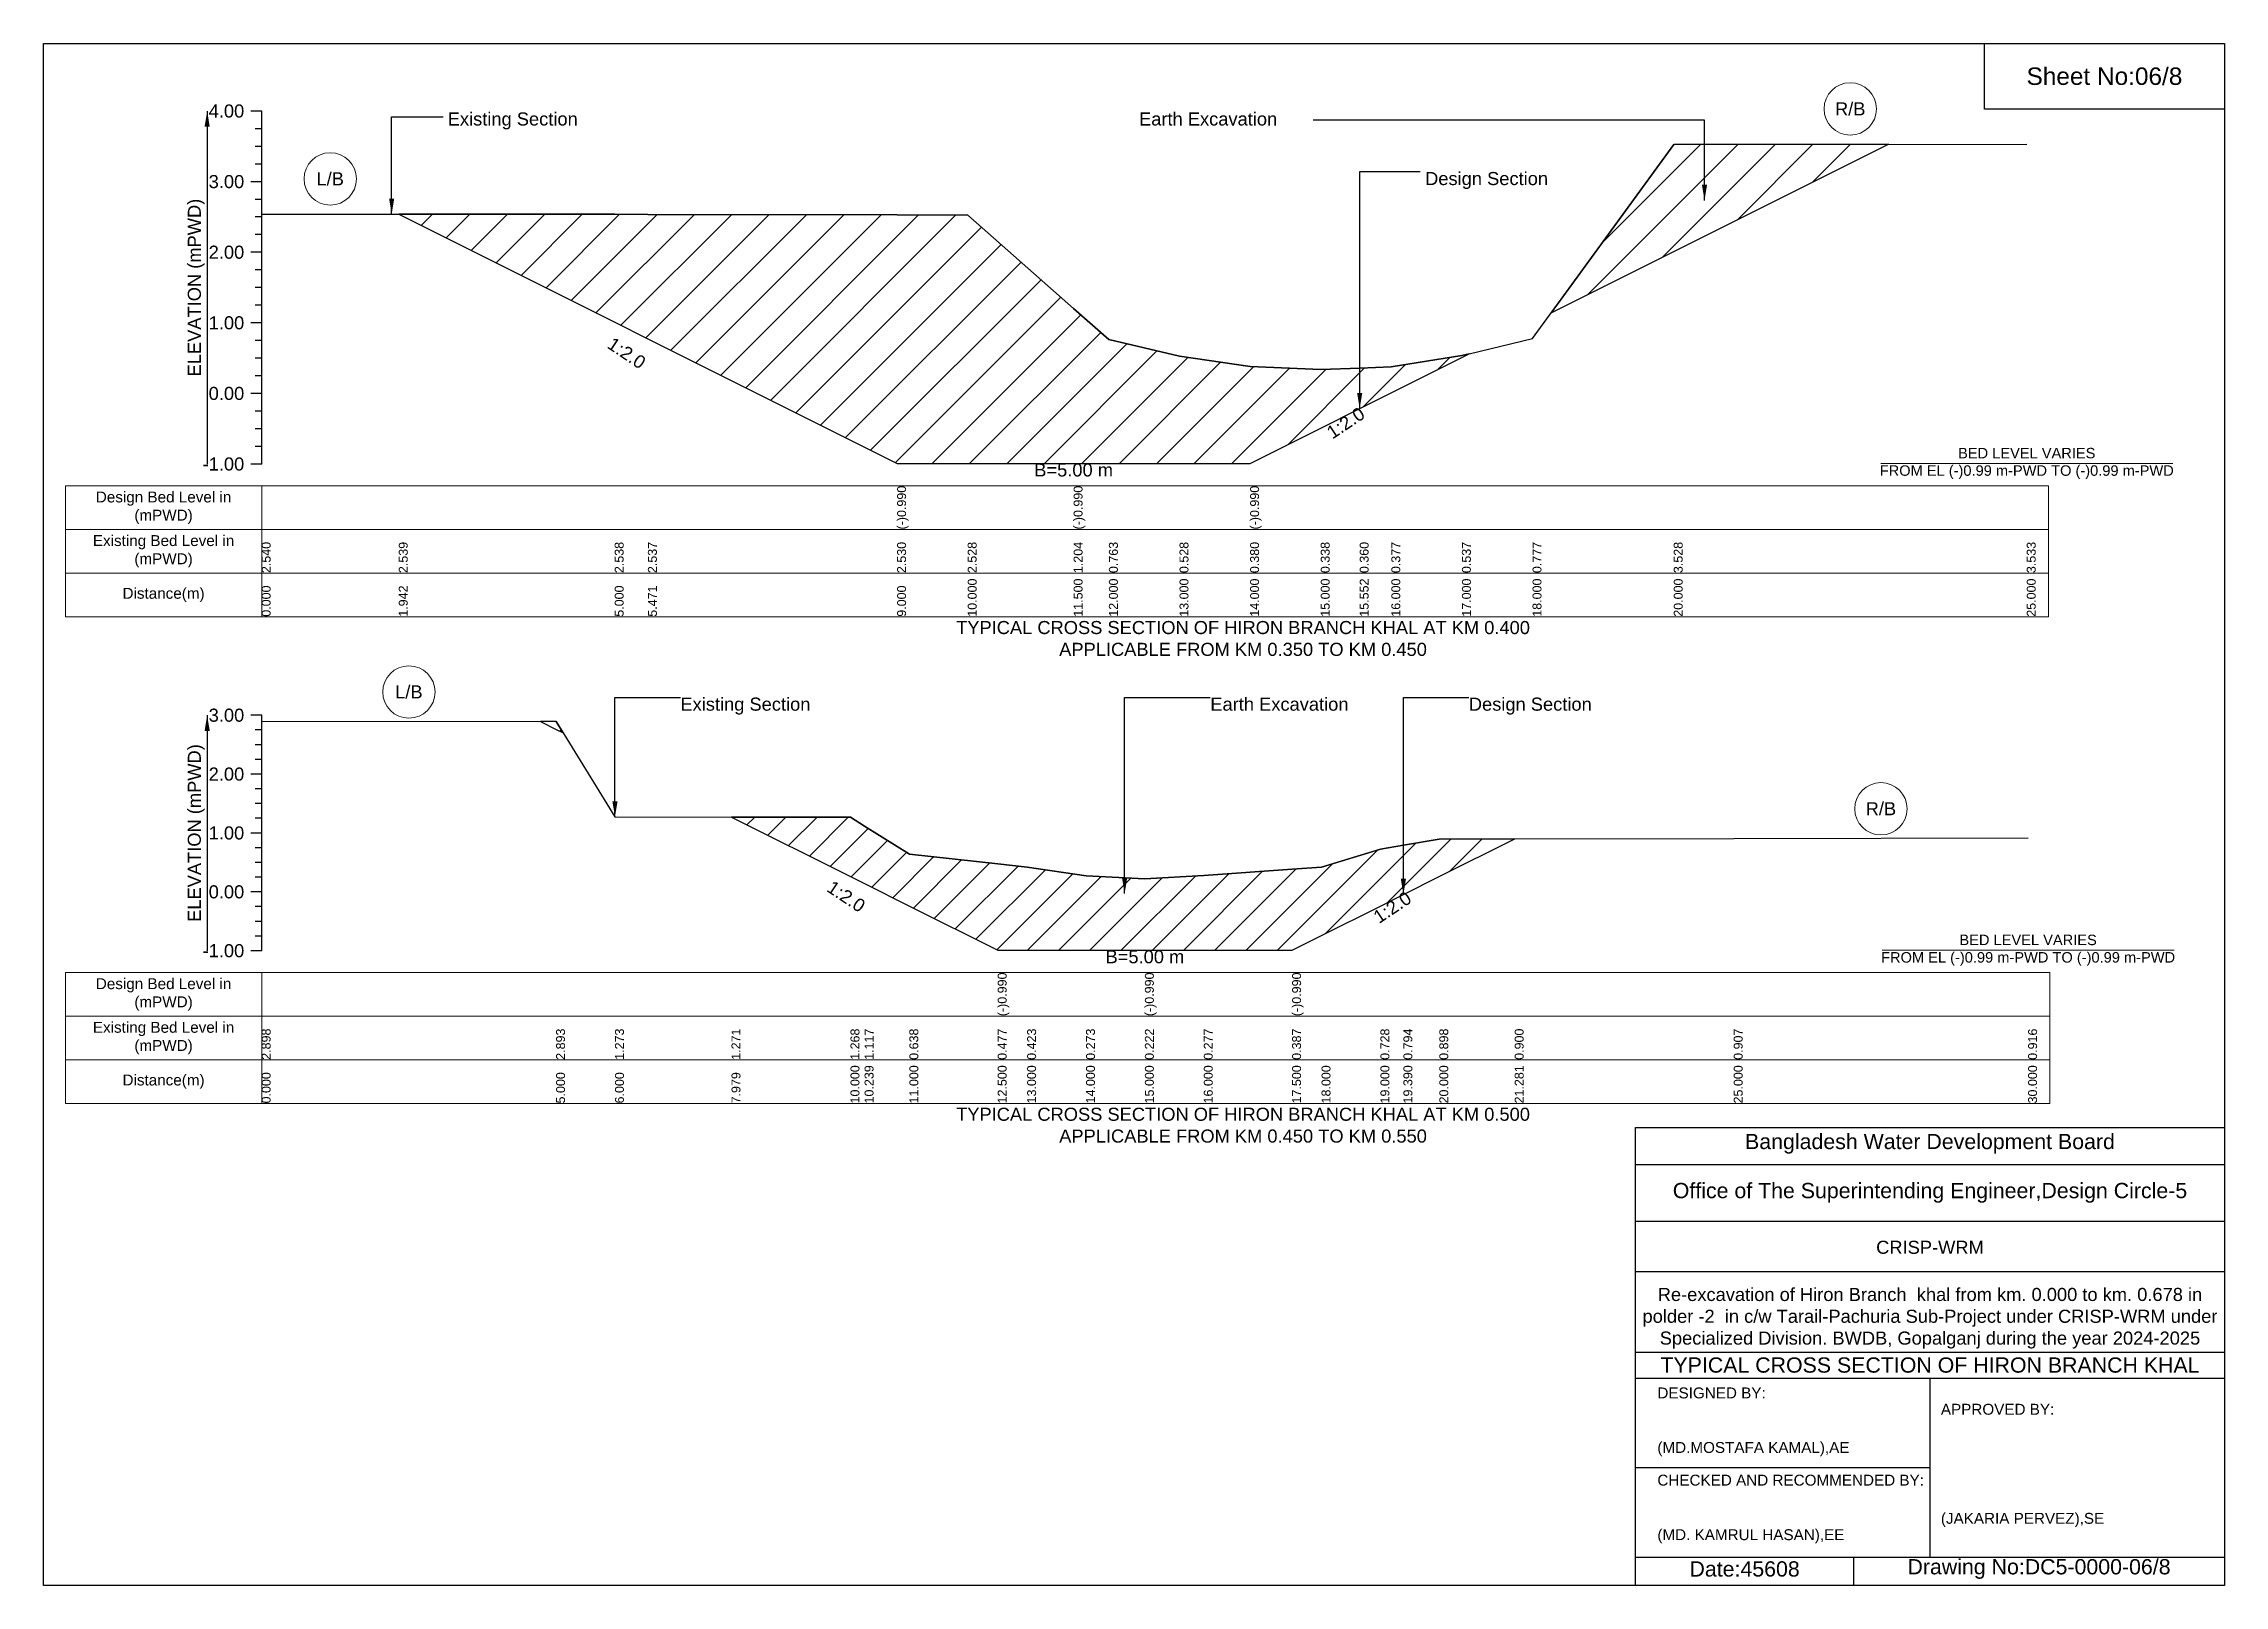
# Model space of a CAD drawing. Header units: inches. Extents: x 91000 to 178000, y -5656 to 8018.
# Drawn here: x 150000 to 158000, y -5656 to 0 of the extents above; entities that cross this region are included whole.
import ezdxf

# ---------------------------------------------------------------- set-up
doc = ezdxf.new("R2010")
doc.units = ezdxf.units.IN
doc.header["$LTSCALE"] = 7
doc.header["$MEASUREMENT"] = 0
for name, color, linetype, lineweight in [('Cross section Data Border', 7, 'Continuous', 9), ('Cross Section Labels', 7, 'Continuous', 9), ('Existing_Bed_Level for Xsection', 7, 'Continuous', 25)]:
    doc.layers.add(name, color=color, linetype=linetype, lineweight=lineweight)
doc.styles.get("Standard").update_dxf_attribs({"font": 'arial.ttf'})
doc.dimstyles.get("Standard").update_dxf_attribs({"dimtxt": 0.18, "dimasz": 0.18, "dimexe": 0.18, "dimexo": 0.0625, "dimgap": 0.09, "dimtad": 0, "dimtih": 1, "dimtoh": 1, "dimdec": 4, "dimzin": 0, "dimdsep": 46, "dimtxsty": 'Standard', "dimcen": 0.09, "dimadec": 0, "dimazin": 0, "dimtfac": 1, "dimtdec": 4, "dimtofl": 0, "dimtmove": 0, "dimatfit": 3, "dimfxl": 1, "dimtolj": 1, "dimtzin": 0, "dimarcsym": 0})

msp = doc.modelspace()

# ---------------------------------------------------------------- texts
at = {"attachment_point": 5}
for s, insert, char_height in [('Sheet No:06/8', (157560, -120), 64), ('Bangladesh Water Development Board', (156920, -4036), 56), ('Office of The Superintending Engineer,Design Circle-5', (156920, -4216), 56)]:
    msp.add_mtext(s, dxfattribs=dict(at, insert=insert, char_height=char_height))
for s, insert, char_height, width, attachment_point in [('CRISP-WRM', (156920, -4416), 48, 2240, 5), ('Re-excavation of Hiron Branch  khal from km. 0.000 to km. 0.678 in polder -2  in c/w Tarail-Pachuria Sub-Project under CRISP-WRM under Specialized Division. BWDB, Gopalganj during the year 2024-2025', (156920, -4676), 48, 2160, 5), ('TYPICAL CROSS SECTION OF HIRON BRANCH KHAL', (156920, -4848), 56, 2240, 5), ('DESIGNED BY:^J^J^J(MD.MOSTAFA KAMAL),AE', (155920, -5056), 40, 1120, 4), ('APPROVED BY:^J^J^J^J^J^J(JAKARIA PERVEZ),SE', (156960, -5216), 40, 1120, 4), ('CHECKED AND RECOMMENDED BY:^J^J^J(MD. KAMRUL HASAN),EE', (155920, -5376), 40, 1120, 4), ('Date:45608', (156240, -5596), 56, 1120, 5), ('Drawing No:DC5-0000-06/8', (157320, -5596), 56, 1760, 5)]:
    msp.add_mtext(s, dxfattribs=dict(insert=insert, char_height=char_height, width=width, attachment_point=attachment_point))
at = {"layer": 'Cross section Data Border', "char_height": 40, "width": 640, "attachment_point": 5}
for s, insert in [('Design Bed Level in (mPWD)', (150440, -1702.5)), ('Existing Bed Level in (mPWD)', (150440, -1862.5)), ('Distance(m)', (150440, -2022.5)), ('Design Bed Level in (mPWD)', (150440, -3488)), ('Existing Bed Level in (mPWD)', (150440, -3648)), ('Distance(m)', (150440, -3808))]:
    msp.add_mtext(s, dxfattribs=dict(at, insert=insert))
at = {"layer": 'Cross Section Labels'}
for s, insert, char_height, attachment_point in [('R/B', (156627.5, -239.6), 48, 5), ('Existing Section', (151482.4, -252.4), 48, 1), ('Earth Excavation', (154018.5, -252.4), 48, 1), ('L/B', (151051.4, -496.3), 48, 5), ('Design Section', (155067.9, -471), 48, 1), ('BED LEVEL VARIES ^JFROM EL (-)0.99 m-PWD TO (-)0.99 m-PWD', (157275, -1540), 38.4, 5), ('B=5.00 m', (153778.5, -1540), 48, 2), ('TYPICAL CROSS SECTION OF HIRON BRANCH KHAL AT KM 0.400^JAPPLICABLE FROM KM 0.350 TO KM 0.450', (154400, -2182.5), 48, 5), ('L/B', (151340, -2378.5), 48, 5), ('Existing Section', (152336, -2399.2), 48, 1), ('Earth Excavation', (154280, -2399.2), 48, 1), ('Design Section', (155228.3, -2399.2), 48, 1), ('R/B', (156740, -2807.1), 48, 5), ('BED LEVEL VARIES ^JFROM EL (-)0.99 m-PWD TO (-)0.99 m-PWD', (157280, -3325.8), 38.4, 5), ('B=5.00 m', (154040, -3325.8), 48, 2), ('TYPICAL CROSS SECTION OF HIRON BRANCH KHAL AT KM 0.500^JAPPLICABLE FROM KM 0.450 TO KM 0.550', (154400, -3968), 48, 5)]:
    msp.add_mtext(s, dxfattribs=dict(at, insert=insert, char_height=char_height, attachment_point=attachment_point))
at = {"layer": 'Cross Section Labels', "char_height": 48, "attachment_point": 2}
for insert, rotation in [((152152.2, -1115.3), 326.30993), ((154763.2, -1371.4), 33.69007), ((152957.7, -3108.7), 326.30993), ((154934.3, -3148.6), 33.69007)]:
    msp.add_mtext('1:2.0', dxfattribs=dict(at, insert=insert, rotation=rotation))
at = {"layer": 'Existing_Bed_Level for Xsection', "char_height": 48, "attachment_point": 6}
for s, insert in [('4.00', (150736, -247.5)), ('3.00', (150736, -506.5)), ('2.00', (150736, -765.5)), ('1.00', (150736, -1024.5)), ('0.00', (150736, -1283.5)), ('-1.00', (150736, -1542.5)), ('3.00', (150736, -2464)), ('2.00', (150736, -2680)), ('1.00', (150736, -2896)), ('0.00', (150736, -3112)), ('-1.00', (150736, -3328))]:
    msp.add_mtext(s, dxfattribs=dict(at, insert=insert))
at = {"layer": 'Existing_Bed_Level for Xsection', "rotation": 90}
for s, insert, char_height, attachment_point in [('ELEVATION (mPWD)', (150560, -895), 48, 5), ('(-)0.990', (153131, -1782.5), 32.8, 1), ('(-)0.990', (153778.5, -1782.5), 32.8, 1), ('(-)0.990', (154426, -1782.5), 32.8, 1), ('2.540', (150800, -1942.5), 32.8, 1), ('2.539', (151302.9, -1942.5), 32.8, 1), ('2.538', (152095, -1942.5), 32.8, 1), ('2.537', (152216.9, -1942.5), 32.8, 1), ('2.530', (153131, -1942.5), 32.8, 1), ('2.528', (153390, -1942.5), 32.8, 1), ('1.204', (153778.5, -1942.5), 32.8, 1), ('0.763', (153908, -1942.5), 32.8, 1), ('0.528', (154167, -1942.5), 32.8, 1), ('0.380', (154426, -1942.5), 32.8, 1), ('0.338', (154685, -1942.5), 32.8, 1), ('0.360', (154827.9, -1942.5), 32.8, 1), ('0.377', (154944, -1942.5), 32.8, 1), ('0.537', (155203, -1942.5), 32.8, 1), ('0.777', (155462, -1942.5), 32.8, 1), ('3.528', (155980, -1942.5), 32.8, 1), ('3.533', (157275, -1942.5), 32.8, 1), ('0.000', (150800, -2102.5), 32.8, 1), ('1.942', (151302.9, -2102.5), 32.8, 1), ('5.000', (152095, -2102.5), 32.8, 1), ('5.471', (152216.9, -2102.5), 32.8, 1), ('9.000', (153131, -2102.5), 32.8, 1), ('10.000', (153390, -2102.5), 32.8, 1), ('11.500', (153778.5, -2102.5), 32.8, 1), ('12.000', (153908, -2102.5), 32.8, 1), ('13.000', (154167, -2102.5), 32.8, 1), ('14.000', (154426, -2102.5), 32.8, 1), ('15.000', (154685, -2102.5), 32.8, 1), ('15.552', (154827.9, -2102.5), 32.8, 1), ('16.000', (154944, -2102.5), 32.8, 1), ('17.000', (155203, -2102.5), 32.8, 1), ('18.000', (155462, -2102.5), 32.8, 1), ('20.000', (155980, -2102.5), 32.8, 1), ('25.000', (157275, -2102.5), 32.8, 1), ('ELEVATION (mPWD)', (150560, -2896), 48, 5), ('(-)0.990', (153500, -3568), 32.8, 1), ('(-)0.990', (154040, -3568), 32.8, 1), ('(-)0.990', (154580, -3568), 32.8, 1), ('2.898', (150800, -3728), 32.8, 1), ('2.893', (151880, -3728), 32.8, 1), ('1.273', (152096, -3728), 32.8, 1), ('1.271', (152523.5, -3728), 32.8, 1), ('1.268', (152960, -3728), 32.8, 1), ('1.117', (153011.7, -3728), 32.8, 1), ('0.638', (153176, -3728), 32.8, 1), ('0.477', (153500, -3728), 32.8, 1), ('0.423', (153608, -3728), 32.8, 1), ('0.273', (153824, -3728), 32.8, 1), ('0.222', (154040, -3728), 32.8, 1), ('0.277', (154256, -3728), 32.8, 1), ('0.387', (154580, -3728), 32.8, 1), ('0.728', (154904, -3728), 32.8, 1), ('0.794', (154988.3, -3728), 32.8, 1), ('0.898', (155120, -3728), 32.8, 1), ('0.900', (155396.6, -3728), 32.8, 1), ('0.907', (156200, -3728), 32.8, 1), ('0.916', (157280, -3728), 32.8, 1), ('10.000', (152960, -3888), 32.8, 1), ('10.239', (153011.7, -3888), 32.8, 1), ('11.000', (153176, -3888), 32.8, 1), ('12.500', (153500, -3888), 32.8, 1), ('13.000', (153608, -3888), 32.8, 1), ('14.000', (153824, -3888), 32.8, 1), ('15.000', (154040, -3888), 32.8, 1), ('16.000', (154256, -3888), 32.8, 1), ('17.500', (154580, -3888), 32.8, 1), ('18.000', (154688, -3888), 32.8, 1), ('19.000', (154904, -3888), 32.8, 1), ('19.390', (154988.3, -3888), 32.8, 1), ('20.000', (155120, -3888), 32.8, 1), ('21.281', (155396.6, -3888), 32.8, 1), ('25.000', (156200, -3888), 32.8, 1), ('30.000', (157280, -3888), 32.8, 1), ('0.000', (150800, -3888), 32.8, 1), ('5.000', (151880, -3888), 32.8, 1), ('6.000', (152096, -3888), 32.8, 1), ('7.979', (152523.5, -3888), 32.8, 1)]:
    msp.add_mtext(s, dxfattribs=dict(at, insert=insert, char_height=char_height, attachment_point=attachment_point))

# ---------------------------------------------------------------- hatches: boundary and pattern name
at = {"layer": 'Existing_Bed_Level for Xsection'}
h = msp.add_hatch(dxfattribs=at)
h.set_pattern_fill('ANSI31', color=256, scale=777, style=0)
h.paths.add_polyline_path([(155530.9, -987.5), (155980, -763), (156767.9, -369), (155980, -369.8)])
h = msp.add_hatch(dxfattribs=at)
h.set_pattern_fill('ANSI31', color=256, scale=777, style=0)
h.paths.add_polyline_path([(151302.9, -625.9), (152095, -1022), (152216.9, -1082.9), (153131, -1540), (153390, -1540), (153778.5, -1540), (153908, -1540), (154167, -1540), (154426, -1540), (154685, -1410.5), (154827.9, -1339), (154944, -1281), (155203, -1151.5), (155229.9, -1138), (155203, -1144.5), (154944, -1185.9), (154827.9, -1190.4), (154685, -1196), (154426, -1185.1), (154167, -1146.8), (153908, -1085.9), (153778.5, -971.6), (153390, -628.8), (153131, -628.3), (152216.9, -626.4), (152095, -626.2)])
h = msp.add_hatch(dxfattribs=at)
h.set_pattern_fill('ANSI31', color=256, scale=648, style=0)
h.paths.add_polyline_path([(151822.4, -2487), (151880, -2515.8), (151905.6, -2528.6), (151880, -2487.1)])
h = msp.add_hatch(dxfattribs=at)
h.set_pattern_fill('ANSI31', color=256, scale=648, style=0)
h.paths.add_polyline_path([(152523.5, -2837.5), (152960, -3055.8), (153011.7, -3081.7), (153176, -3163.8), (153500, -3325.8), (153608, -3325.8), (153824, -3325.8), (154040, -3325.8), (154256, -3325.8), (154580, -3325.8), (154688, -3271.8), (154904, -3163.8), (154988.3, -3121.6), (155120, -3055.8), (155396.6, -2917.5), (155120, -2918), (154988.3, -2940.4), (154904, -2954.7), (154688, -3020.6), (154580, -3028.5), (154256, -3052.1), (154040, -3064), (153824, -3053), (153608, -3020.6), (153500, -3009), (153176, -2974.1), (153011.7, -2870.7), (152960, -2838.1)])

# ---------------------------------------------------------------- linework, layer by layer
for points in [[(150000, 0), (158000, 0), (158000, -5656), (150000, -5656)], [(157120, 0), (158000, 0), (158000, -240), (157120, -240)]]:
    msp.add_lwpolyline(points, close=True)
for points in [[(155840, -5656), (155840, -3976), (158000, -3976)], [(155840, -4112), (158000, -4112)], [(155840, -4320), (158000, -4320)], [(155840, -4504), (158000, -4504)], [(155840, -4800), (158000, -4800)], [(155840, -4896), (158000, -4896)], [(156920, -4896), (156920, -5552)], [(155840, -5224), (156920, -5224)], [(155840, -5552), (158000, -5552)], [(156640, -5552), (156640, -5656)]]:
    msp.add_lwpolyline(points)
at = {"layer": 'Cross section Data Border'}
for points in [[(150080, -1622.5), (157355, -1622.5), (157355, -2102.5), (150080, -2102.5)], [(150080, -3408), (157360, -3408), (157360, -3888), (150080, -3888)]]:
    msp.add_lwpolyline(points, close=True, dxfattribs=at)
for points in [[(150800, -1622.5), (150800, -2102.5)], [(150080, -1782.5), (157355, -1782.5)], [(150080, -1942.5), (157355, -1942.5)], [(150800, -3408), (150800, -3888)], [(150080, -3568), (157360, -3568)], [(150080, -3728), (157360, -3728)]]:
    msp.add_lwpolyline(points, dxfattribs=at)
at = {"layer": 'Cross Section Labels'}
for points in [[(156739.2, -1540), (157810.8, -1540)], [(156744.2, -3325.8), (157815.8, -3325.8)]]:
    msp.add_lwpolyline(points, dxfattribs=at)
for centre in [(156627.5, -239.6), (151051.4, -496.3), (151340, -2378.5), (156740, -2807.1)]:
    msp.add_circle(centre, 96, dxfattribs=at)
at = {"layer": 'Existing_Bed_Level for Xsection'}
for points in [[(150800, -247.5), (150760, -247.5)], [(150800, -312.3), (150776, -312.3)], [(150800, -1542.5), (150800, -1283.5), (150800, -1024.5), (150800, -765.5), (150800, -506.5), (150800, -247.5)], [(150800, -377), (150776, -377)], [(150800, -625.7), (151302.9, -625.9), (152095, -626.2), (152216.9, -626.4), (153131, -628.3), (153131, -628.3), (153390, -628.8), (153778.5, -971.6), (153778.5, -971.6), (153908, -1085.9), (154167, -1146.8), (154426, -1185.1), (154426, -1185.1), (154685, -1196), (154827.9, -1190.4), (154944, -1185.9), (155203, -1144.5), (155229.9, -1138), (155462, -1082.3), (155980, -369.8), (157275, -368.5)], [(150800, -441.8), (150776, -441.8)], [(150800, -506.5), (150760, -506.5)], [(150800, -571.3), (150776, -571.3)], [(150800, -636), (150776, -636)], [(150800, -700.8), (150776, -700.8)], [(150800, -765.5), (150760, -765.5)], [(150800, -830.3), (150776, -830.3)], [(150800, -895), (150776, -895)], [(150800, -959.8), (150776, -959.8)], [(150800, -1024.5), (150760, -1024.5)], [(150800, -1089.3), (150776, -1089.3)], [(150800, -1154), (150776, -1154)], [(150800, -1218.8), (150776, -1218.8)], [(150800, -1283.5), (150760, -1283.5)], [(150800, -1348.3), (150776, -1348.3)], [(150800, -1413), (150776, -1413)], [(150800, -1477.8), (150776, -1477.8)], [(150800, -1542.5), (150760, -1542.5)], [(150800, -2464), (150760, -2464)], [(150800, -3328), (150800, -3112), (150800, -2896), (150800, -2680), (150800, -2464)], [(150800, -2518), (150776, -2518)], [(150800, -2486), (151880, -2487.1), (152096, -2837), (152523.5, -2837.5), (152960, -2838.1), (153011.7, -2870.7), (153176, -2974.1), (153500, -3009), (153500, -3009), (153608, -3020.6), (153824, -3053), (154040, -3064), (154040, -3064), (154256, -3052.1), (154580, -3028.5), (154580, -3028.5), (154688, -3020.6), (154904, -2954.7), (154988.3, -2940.4), (155120, -2918), (155396.6, -2917.5), (156200, -2916), (157280, -2914.1)], [(150800, -2572), (150776, -2572)], [(150800, -2626), (150776, -2626)], [(150800, -2680), (150760, -2680)], [(150800, -2734), (150776, -2734)], [(150800, -2788), (150776, -2788)], [(150800, -2842), (150776, -2842)], [(150800, -2896), (150760, -2896)], [(150800, -2950), (150776, -2950)], [(150800, -3004), (150776, -3004)], [(150800, -3112), (150760, -3112)], [(150800, -3058), (150776, -3058)], [(150800, -3166), (150776, -3166)], [(150800, -3220), (150776, -3220)], [(150800, -3274), (150776, -3274)], [(150800, -3328), (150760, -3328)]]:
    msp.add_lwpolyline(points, dxfattribs=at)
for points in [[(155530.9, -987.5), (155980, -763), (156767.9, -369), (155980, -369.8)], [(151302.9, -625.9), (151302.9, -625.9), (152095, -1022), (152216.9, -1082.9), (153131, -1540), (153131, -1540), (153390, -1540), (153778.5, -1540), (153778.5, -1540), (153908, -1540), (154167, -1540), (154426, -1540), (154426, -1540), (154685, -1410.5), (154827.9, -1339), (154944, -1281), (155203, -1151.5), (155229.9, -1138), (155229.9, -1138), (155229.9, -1138), (155203, -1144.5), (154944, -1185.9), (154827.9, -1190.4), (154685, -1196), (154426, -1185.1), (154426, -1185.1), (154167, -1146.8), (153908, -1085.9), (153778.5, -971.6), (153778.5, -971.6), (153390, -628.8), (153131, -628.3), (153131, -628.3), (152216.9, -626.4), (152095, -626.2), (151302.9, -625.9)], [(151822.4, -2487), (151880, -2515.8), (151905.6, -2528.6), (151880, -2487.1)], [(152523.5, -2837.5), (152960, -3055.8), (153011.7, -3081.7), (153176, -3163.8), (153500, -3325.8), (153500, -3325.8), (153608, -3325.8), (153824, -3325.8), (154040, -3325.8), (154040, -3325.8), (154256, -3325.8), (154580, -3325.8), (154580, -3325.8), (154688, -3271.8), (154904, -3163.8), (154988.3, -3121.6), (155120, -3055.8), (155396.6, -2917.5), (155120, -2918), (154988.3, -2940.4), (154904, -2954.7), (154688, -3020.6), (154580, -3028.5), (154580, -3028.5), (154256, -3052.1), (154040, -3064), (154040, -3064), (153824, -3053), (153608, -3020.6), (153500, -3009), (153500, -3009), (153176, -2974.1), (153011.7, -2870.7), (152960, -2838.1)]]:
    msp.add_lwpolyline(points, close=True, dxfattribs=at)

msp.set_redraw_order([(e.dxf.handle, doc.entitydb.next_handle()) for e in msp.query("TEXT MTEXT ATTDEF DIMENSION ARC_DIMENSION")])  # texts and dimensions are drawn at this point

# ---------------------------------------------------------------- leaders
at = {"layer": 'Cross Section Labels', "annotation_type": 0, "has_hookline": 1}
for points, hookline_direction, text_width in [([(151276.8, -625.9), (151276.8, -269.2), (151466.1, -269.2)], 0, 467.2), ([(156092.9, -575.4), (156092.9, -281.1), (154657.2, -281.1)], 1, 497), ([(154827.9, -1339), (154827.9, -468.8), (155049.9, -468.8)], 0, 441.2), ([(152096, -2837), (152096, -2399.2), (152335.9, -2399.2)], 0, 467.2), ([(153965.6, -3118.1), (153965.6, -2399.2), (154279.9, -2399.2)], 0, 497), ([(154988.3, -3121.6), (154988.3, -2399.2), (155228.2, -2399.2)], 0, 441.2)]:
    msp.add_leader(points, dimstyle='Standard', override={"dimasz": 57.6}, dxfattribs=dict(at, hookline_direction=hookline_direction, text_width=text_width))
at = {"layer": 'Existing_Bed_Level for Xsection'}
for points in [[(150600, -247.5), (150600, -1542.5)], [(150600, -2464), (150600, -3328)]]:
    msp.add_leader(points, dimstyle='Standard', override={"dimasz": 57.6}, dxfattribs=at)

doc.saveas('drawing.dxf')
